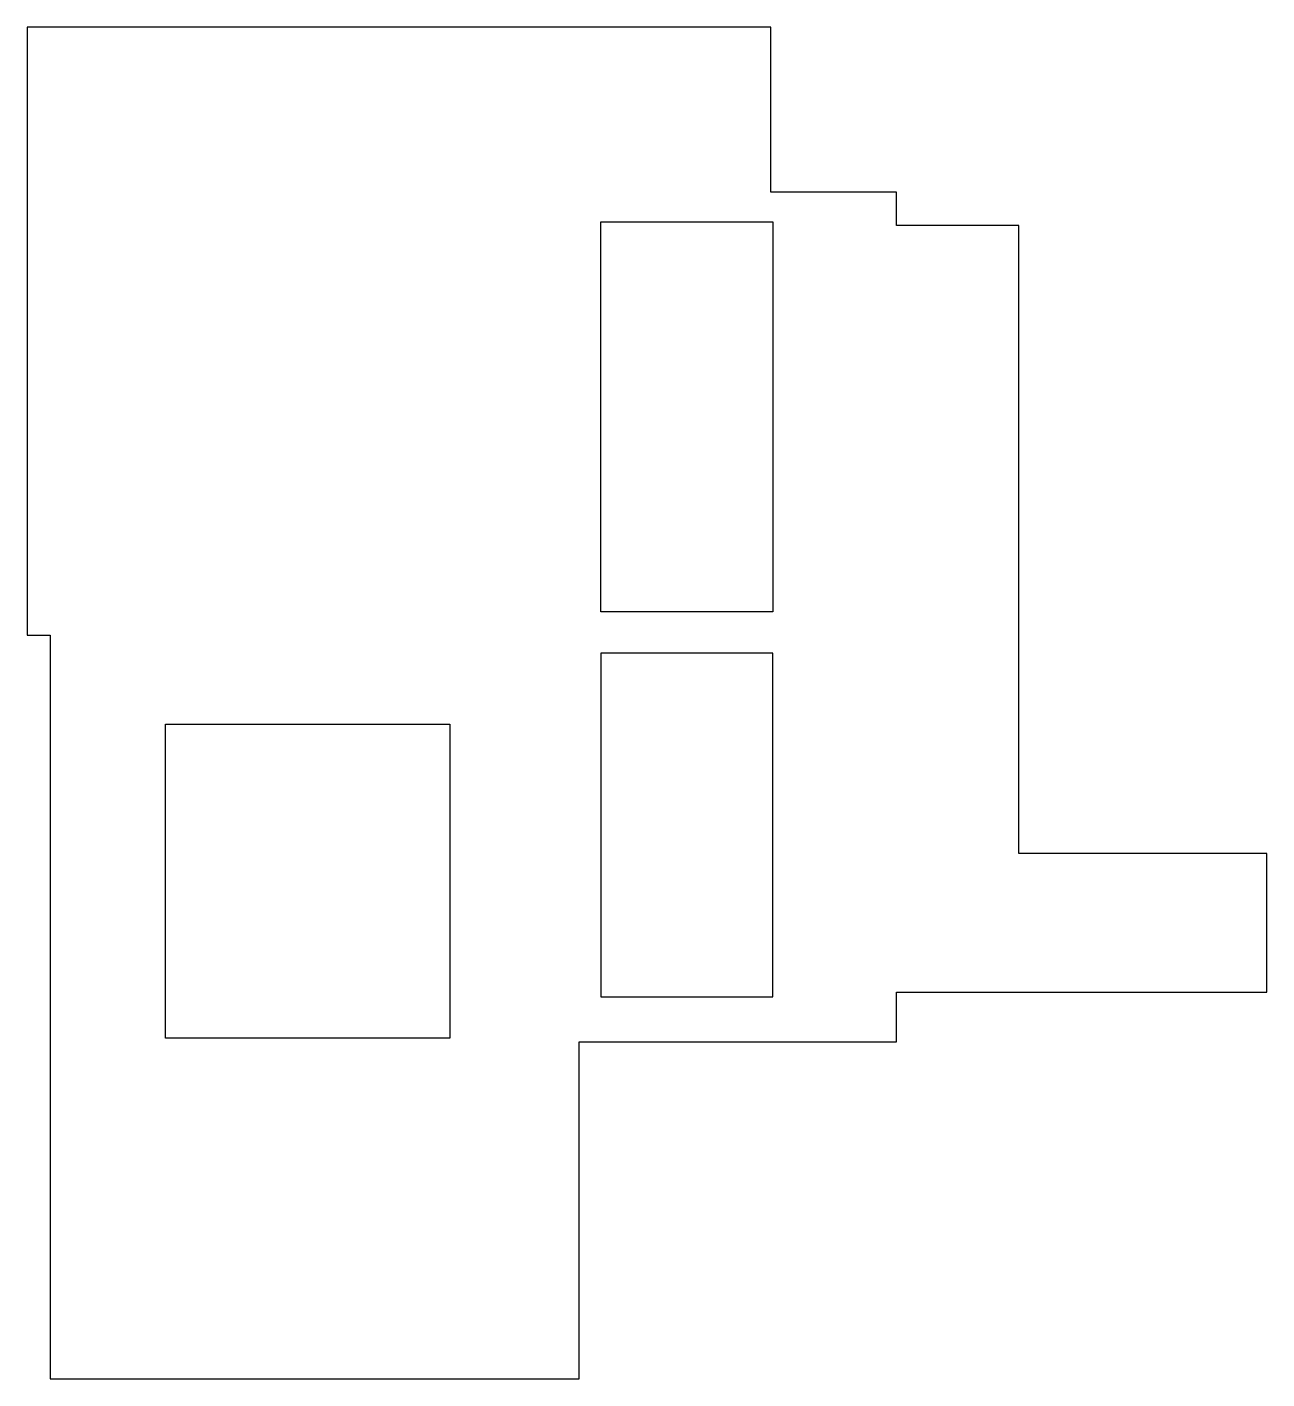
# Model space of a CAD drawing. Header units: inches. Extents: x 1205 to 3641, y 577 to 2028.
# Drawn here: x 2199.1 to 2574.1, y 1619 to 2028 of the extents above; entities that cross this region are included whole.
import ezdxf

# ---------------------------------------------------------------- set-up
doc = ezdxf.new("R2010")
doc.units = ezdxf.units.IN
doc.header["$MEASUREMENT"] = 0
doc.layers.add('03 FOUNDATIONS', color=5, linetype='Continuous')

msp = doc.modelspace()

# ---------------------------------------------------------------- linework, layer by layer
at = {"layer": '03 FOUNDATIONS'}
for p, q in [((2424.1, 2028), (2199.1, 2028)), ((2199.1, 2028), (2199.1, 1844)), ((2424.1, 1978), (2424.1, 2028)), ((2462.1, 1978), (2424.1, 1978)), ((2462.1, 1968), (2462.1, 1978)), ((2372.68, 1851.09), (2372.68, 1969.09)), ((2372.68, 1969.09), (2424.68, 1969.09)), ((2424.68, 1969.09), (2424.68, 1851.09)), ((2499.1, 1968), (2462.1, 1968)), ((2499.1, 1778), (2499.1, 1968)), ((2424.68, 1851.09), (2372.68, 1851.09)), ((2199.1, 1844), (2206.1, 1844)), ((2206.1, 1844), (2206.1, 1619)), ((2424.68, 1838.58), (2372.68, 1838.58)), ((2372.68, 1838.58), (2372.68, 1734.58)), ((2424.68, 1734.58), (2424.68, 1838.58)), ((2241, 1817.05), (2327, 1817.05)), ((2241, 1722.05), (2241, 1817.05)), ((2327, 1817.05), (2327, 1722.05)), ((2574.1, 1778), (2499.1, 1778)), ((2574.1, 1736), (2574.1, 1778)), ((2372.68, 1734.58), (2424.68, 1734.58)), ((2462.1, 1721), (2462.1, 1736)), ((2462.1, 1736), (2574.1, 1736)), ((2327, 1722.05), (2241, 1722.05)), ((2366.1, 1619), (2366.1, 1721)), ((2366.1, 1721), (2462.1, 1721)), ((2206.1, 1619), (2366.1, 1619))]:
    msp.add_line(p, q, dxfattribs=at)

doc.saveas('drawing.dxf')
